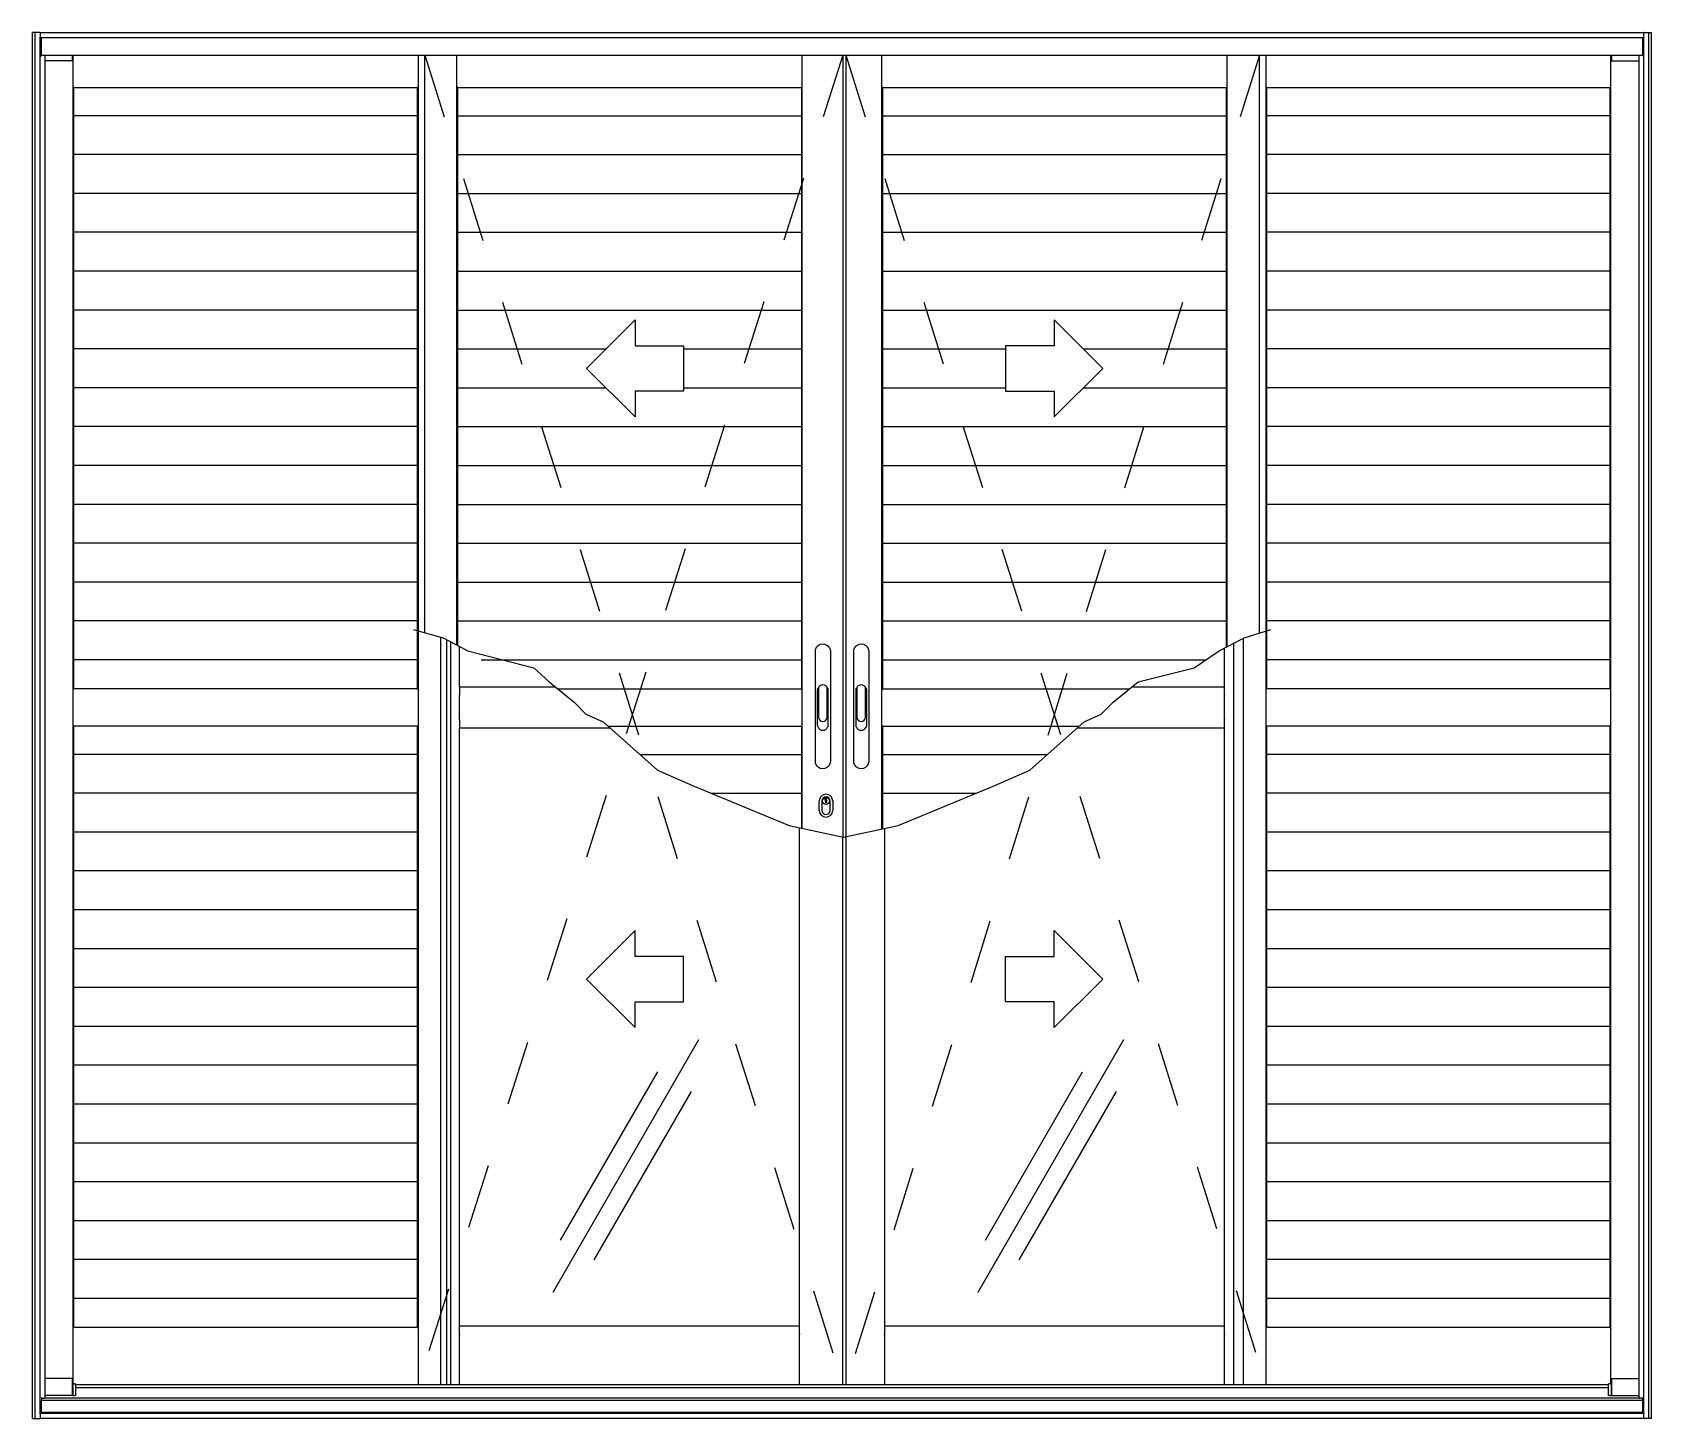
# Model space of a CAD drawing. Header units: millimetres. Extents: x 138.09 to 140.59, y 1054.14 to 1056.28.
import ezdxf

# ---------------------------------------------------------------- set-up
doc = ezdxf.new("R2010")
doc.units = ezdxf.units.MM
doc.header["$LTSCALE"] = 0.5
doc.linetypes.add('HIDDEN2', pattern=[0.1875, 0.125, -0.0625])
doc.layers.add('Gravia_Portas', color=1, linetype='Continuous')
doc.layers.add('Gravia_Portas_hidden2', color=1, linetype='HIDDEN2')

msp = doc.modelspace()

# ---------------------------------------------------------------- linework, layer by layer
at = {"layer": 'Gravia_Portas', "color": 2}
for p, q in [((138.0861, 1056.2757), (138.0865, 1056.2757)), ((138.0861, 1054.1357), (138.0861, 1056.2757)), ((138.0898, 1056.2757), (138.0865, 1056.2757)), ((138.0902, 1056.2757), (138.0898, 1056.2757)), ((138.0902, 1056.2757), (138.0906, 1056.2757)), ((138.0977, 1056.2757), (138.0906, 1056.2757)), ((138.0977, 1056.2757), (138.0981, 1056.2757)), ((138.0981, 1056.2753), (138.0981, 1056.2757)), ((138.0981, 1056.2757), (140.5741, 1056.2757)), ((140.5745, 1056.2757), (140.5741, 1056.2757)), ((140.5741, 1056.2757), (140.5741, 1056.2753)), ((140.5745, 1056.2757), (140.5816, 1056.2757)), ((140.582, 1056.2757), (140.5816, 1056.2757)), ((140.582, 1056.2757), (140.5824, 1056.2757)), ((140.5824, 1056.2757), (140.5857, 1056.2757)), ((140.5861, 1056.2757), (140.5857, 1056.2757)), ((140.5861, 1054.1357), (140.5861, 1056.2757)), ((138.0865, 1054.1357), (138.0861, 1054.1357)), ((138.0865, 1054.1357), (138.0898, 1054.1357)), ((138.0898, 1054.1357), (138.0902, 1054.1357)), ((138.0906, 1054.1357), (138.0902, 1054.1357)), ((138.0906, 1054.1357), (138.0977, 1054.1357)), ((138.0981, 1054.1357), (138.0977, 1054.1357)), ((138.0981, 1054.1357), (138.0981, 1054.1361)), ((140.5741, 1054.1357), (138.0981, 1054.1357)), ((140.5741, 1054.1361), (140.5741, 1054.1357)), ((140.5741, 1054.1357), (140.5745, 1054.1357)), ((140.5816, 1054.1357), (140.5745, 1054.1357)), ((140.5816, 1054.1357), (140.582, 1054.1357)), ((140.5824, 1054.1357), (140.582, 1054.1357)), ((140.5857, 1054.1357), (140.5824, 1054.1357)), ((140.5857, 1054.1357), (140.5861, 1054.1357))]:
    msp.add_line(p, q, dxfattribs=at)
at = {"layer": 'Gravia_Portas'}
for p, q in [((138.0902, 1054.1357), (138.0902, 1056.2757)), ((138.0981, 1056.2753), (138.0981, 1056.2682)), ((140.5741, 1056.2682), (140.5741, 1056.2753)), ((140.582, 1054.1357), (140.582, 1056.2757)), ((138.0981, 1056.2678), (138.0981, 1056.2682)), ((138.0981, 1056.2678), (140.5741, 1056.2678)), ((138.0981, 1054.1436), (138.0981, 1056.2678)), ((138.1001, 1056.2407), (138.1001, 1056.2678)), ((140.5721, 1056.2678), (140.5721, 1056.2407)), ((140.5741, 1056.2682), (140.5741, 1056.2678)), ((140.5741, 1054.1436), (140.5741, 1056.2678)), ((138.0981, 1056.2397), (138.1001, 1056.2397)), ((138.1001, 1056.2407), (138.1001, 1056.2397)), ((138.1001, 1056.2407), (140.5721, 1056.2407)), ((138.1051, 1056.2407), (138.1051, 1054.1672)), ((138.114, 1056.2316), (138.1051, 1056.2316)), ((138.1322, 1056.2316), (138.114, 1056.2316)), ((138.144, 1056.2316), (138.1323, 1056.2316)), ((138.1481, 1056.2316), (138.144, 1056.2316)), ((138.1481, 1056.236), (138.1481, 1056.2407)), ((138.1481, 1056.236), (138.1481, 1056.2357)), ((138.1481, 1056.2316), (138.1481, 1056.2357)), ((138.1491, 1054.1893), (138.1491, 1056.2407)), ((138.6818, 1056.2407), (138.6818, 1055.3518)), ((138.6918, 1055.349), (138.6918, 1056.2407)), ((138.7417, 1055.3298), (138.7417, 1056.2407)), ((139.2745, 1055.0471), (139.2745, 1056.2407)), ((139.3374, 1056.2407), (139.3374, 1055.0337)), ((139.3419, 1056.2407), (139.3419, 1055.0341)), ((139.3978, 1055.046), (139.3978, 1056.2407)), ((139.9306, 1055.3272), (139.9306, 1056.2407)), ((139.9805, 1055.3483), (139.9805, 1056.2407)), ((139.9905, 1056.2407), (139.9905, 1055.3514)), ((140.5232, 1054.1893), (140.5232, 1056.2407)), ((140.5241, 1056.2407), (140.5241, 1056.236)), ((140.5241, 1056.2357), (140.5241, 1056.236)), ((140.5241, 1056.2357), (140.5241, 1056.2316)), ((140.5241, 1056.2316), (140.5282, 1056.2316)), ((140.5283, 1056.2316), (140.54, 1056.2316)), ((140.54, 1056.2316), (140.5582, 1056.2316)), ((140.5583, 1056.2316), (140.5671, 1056.2316)), ((140.5671, 1054.1672), (140.5671, 1056.2407)), ((140.5721, 1056.2397), (140.5721, 1056.2407)), ((140.5741, 1056.2397), (140.5721, 1056.2397)), ((138.1499, 1056.1909), (138.6809, 1056.1909)), ((138.1499, 1056.1909), (138.1499, 1056.1909)), ((138.1499, 1055.2628), (138.1499, 1056.1909)), ((138.6809, 1056.1909), (138.681, 1056.1909)), ((138.6809, 1055.2628), (138.6809, 1056.1909)), ((138.7426, 1056.1904), (138.7425, 1056.1904)), ((138.7426, 1056.1904), (139.2736, 1056.1904)), ((138.7426, 1056.1904), (138.7426, 1055.3294)), ((139.2736, 1056.1904), (139.2736, 1056.1904)), ((139.2736, 1056.1904), (139.2736, 1055.2623)), ((139.3986, 1056.1904), (139.3987, 1056.1904)), ((139.3987, 1056.1904), (139.9297, 1056.1904)), ((139.3987, 1056.1904), (139.3987, 1055.2623)), ((139.9297, 1055.3267), (139.9297, 1056.1904)), ((139.9297, 1056.1904), (139.9297, 1056.1904)), ((139.9913, 1056.1909), (140.5223, 1056.1909)), ((139.9913, 1056.1909), (139.9913, 1056.1909)), ((139.9913, 1056.1909), (139.9913, 1055.2628)), ((140.5223, 1056.1909), (140.5224, 1056.1909)), ((140.5223, 1055.2628), (140.5223, 1056.1909)), ((138.1499, 1056.1476), (138.6809, 1056.1476)), ((138.7426, 1056.1471), (139.2736, 1056.1471)), ((139.3987, 1056.1471), (139.9297, 1056.1471)), ((139.9913, 1056.1476), (140.5223, 1056.1476)), ((138.1499, 1056.0876), (138.6809, 1056.0876)), ((138.7426, 1056.0871), (139.2736, 1056.0871)), ((139.3987, 1056.0871), (139.9297, 1056.0871)), ((139.9913, 1056.0876), (140.5223, 1056.0876)), ((138.1499, 1056.0276), (138.6809, 1056.0276)), ((138.7426, 1056.0271), (139.2736, 1056.0271)), ((139.3987, 1056.0271), (139.9297, 1056.0271)), ((139.9913, 1056.0276), (140.5223, 1056.0276)), ((138.1499, 1055.9676), (138.6809, 1055.9676)), ((138.7426, 1055.9671), (139.2736, 1055.9671)), ((139.3987, 1055.9671), (139.9297, 1055.9671)), ((139.9913, 1055.9676), (140.5223, 1055.9676)), ((138.1499, 1055.9076), (138.6809, 1055.9076)), ((138.7426, 1055.9071), (139.2736, 1055.9071)), ((139.3987, 1055.9071), (139.9297, 1055.9071)), ((139.9913, 1055.9076), (140.5223, 1055.9076)), ((138.1499, 1055.8476), (138.6809, 1055.8476)), ((138.7426, 1055.8471), (139.2736, 1055.8471)), ((139.3987, 1055.8471), (139.9297, 1055.8471)), ((139.9913, 1055.8476), (140.5223, 1055.8476)), ((138.1499, 1055.7876), (138.6809, 1055.7876)), ((138.7426, 1055.7871), (138.9716, 1055.7871)), ((139.0916, 1055.7871), (139.2736, 1055.7871)), ((139.3987, 1055.7871), (139.5887, 1055.7871)), ((139.7087, 1055.7871), (139.9297, 1055.7871)), ((139.9913, 1055.7876), (140.5223, 1055.7876)), ((138.1499, 1055.7276), (138.6809, 1055.7276)), ((138.7426, 1055.7271), (138.9716, 1055.7271)), ((139.0916, 1055.7271), (139.2736, 1055.7271)), ((139.3987, 1055.7271), (139.5887, 1055.7271)), ((139.7087, 1055.7271), (139.9297, 1055.7271)), ((139.9913, 1055.7276), (140.5223, 1055.7276)), ((138.1499, 1055.6676), (138.6809, 1055.6676)), ((138.7426, 1055.6671), (139.2736, 1055.6671)), ((139.3987, 1055.6671), (139.9297, 1055.6671)), ((139.9913, 1055.6676), (140.5223, 1055.6676)), ((138.1499, 1055.6076), (138.6809, 1055.6076)), ((138.7426, 1055.6071), (139.2736, 1055.6071)), ((139.3987, 1055.6071), (139.9297, 1055.6071)), ((139.9913, 1055.6076), (140.5223, 1055.6076)), ((138.1499, 1055.5476), (138.6809, 1055.5476)), ((138.7426, 1055.5471), (139.2736, 1055.5471)), ((139.3987, 1055.5471), (139.9297, 1055.5471)), ((139.9913, 1055.5476), (140.5223, 1055.5476)), ((138.1499, 1055.4876), (138.6809, 1055.4876)), ((138.7426, 1055.4871), (139.2736, 1055.4871)), ((139.3987, 1055.4871), (139.9297, 1055.4871)), ((139.9913, 1055.4876), (140.5223, 1055.4876)), ((138.1499, 1055.4276), (138.6809, 1055.4276)), ((138.7426, 1055.4271), (139.2736, 1055.4271)), ((139.3987, 1055.4271), (139.9297, 1055.4271)), ((139.9913, 1055.4276), (140.5223, 1055.4276)), ((138.1499, 1055.3676), (138.6809, 1055.3676)), ((138.6818, 1055.3514), (138.6818, 1054.1883)), ((138.7426, 1055.3671), (139.2736, 1055.3671)), ((139.3987, 1055.3671), (139.9297, 1055.3671)), ((139.9905, 1055.3514), (139.9905, 1054.1883)), ((139.9913, 1055.3676), (140.5223, 1055.3676)), ((138.717, 1054.1883), (138.717, 1055.342)), ((138.726, 1054.1883), (138.726, 1055.3381)), ((138.7317, 1055.335), (138.7317, 1054.1883)), ((138.7456, 1055.2651), (138.7456, 1055.3278)), ((139.9267, 1055.2651), (139.9267, 1055.3251)), ((139.9405, 1055.3324), (139.9405, 1054.1883)), ((139.9553, 1055.3401), (139.9553, 1054.1883)), ((138.1499, 1055.3076), (138.6809, 1055.3076)), ((138.7791, 1055.3071), (139.2736, 1055.3071)), ((139.2945, 1055.3217), (139.2945, 1055.1489)), ((139.3185, 1055.3217), (139.3185, 1055.1489)), ((139.3538, 1055.3217), (139.3538, 1055.1489)), ((139.3778, 1055.3217), (139.3778, 1055.1489)), ((139.3987, 1055.3071), (139.8982, 1055.3071)), ((139.9913, 1055.3076), (140.5223, 1055.3076)), ((138.1491, 1055.2626), (138.681, 1055.2626)), ((138.1499, 1055.2628), (138.1499, 1055.2628)), ((138.6809, 1055.2628), (138.6809, 1055.2628)), ((138.7456, 1055.2647), (138.7456, 1055.2651)), ((138.8937, 1055.2651), (138.7456, 1055.2651)), ((138.7456, 1055.2647), (138.7456, 1055.2523)), ((138.7456, 1055.2515), (138.7456, 1055.2523)), ((138.7456, 1055.2152), (138.7456, 1055.2515)), ((138.8974, 1055.2621), (139.2736, 1055.2621)), ((139.2736, 1055.2623), (139.2736, 1055.2623)), ((139.2985, 1055.2063), (139.2985, 1055.2604)), ((139.2998, 1055.2635), (139.2998, 1055.2187)), ((139.3131, 1055.2187), (139.3131, 1055.2635)), ((139.3144, 1055.2604), (139.3144, 1055.2063)), ((139.3578, 1055.2063), (139.3578, 1055.2604)), ((139.3591, 1055.2635), (139.3591, 1055.2187)), ((139.3724, 1055.2187), (139.3724, 1055.2635)), ((139.3737, 1055.2604), (139.3737, 1055.2063)), ((139.3986, 1055.2621), (139.7799, 1055.2621)), ((139.3987, 1055.2623), (139.3987, 1055.2623)), ((139.9267, 1055.2651), (139.7836, 1055.2651)), ((139.9267, 1055.2651), (139.9267, 1055.2647)), ((139.9267, 1055.2523), (139.9267, 1055.2647)), ((139.9267, 1055.2523), (139.9267, 1055.2515)), ((139.9267, 1055.2152), (139.9267, 1055.2515)), ((139.9913, 1055.2628), (139.9913, 1055.2628)), ((139.9913, 1055.2626), (140.5224, 1055.2626)), ((140.5223, 1055.2628), (140.5223, 1055.2628)), ((138.1499, 1055.205), (138.6811, 1055.205)), ((138.1499, 1055.2048), (138.1499, 1055.2048)), ((138.1499, 1054.2767), (138.1499, 1055.2048)), ((138.6809, 1055.2048), (138.6811, 1055.2048)), ((138.6809, 1054.2767), (138.6809, 1055.2048)), ((138.7456, 1055.2144), (138.7456, 1055.2152)), ((138.7456, 1055.2144), (138.7456, 1055.2019)), ((138.7456, 1055.2015), (138.7456, 1055.2019)), ((138.7456, 1054.2792), (138.7456, 1055.2015)), ((138.9786, 1055.2015), (138.7456, 1055.2015)), ((138.9752, 1055.2045), (139.2736, 1055.2045)), ((139.2736, 1055.2043), (139.2736, 1055.2043)), ((139.2736, 1055.2043), (139.2736, 1055.0472)), ((139.3986, 1055.2045), (139.7021, 1055.2045)), ((139.3987, 1055.2043), (139.3987, 1055.0462)), ((139.3987, 1055.2043), (139.3987, 1055.2043)), ((139.9267, 1055.2015), (139.6987, 1055.2015)), ((139.9267, 1055.2152), (139.9267, 1055.2144)), ((139.9267, 1055.2019), (139.9267, 1055.2144)), ((139.9267, 1055.2019), (139.9267, 1055.2015)), ((139.9267, 1054.2792), (139.9267, 1055.2015)), ((139.9911, 1055.205), (140.5224, 1055.205)), ((139.9913, 1055.2048), (139.9912, 1055.2048)), ((139.9913, 1055.2048), (139.9913, 1054.2767)), ((140.5223, 1055.2048), (140.5223, 1055.2048)), ((140.5223, 1054.2767), (140.5223, 1055.2048)), ((138.1499, 1055.1617), (138.6809, 1055.1617)), ((139.0239, 1055.1612), (139.2736, 1055.1612)), ((139.3987, 1055.1612), (139.6534, 1055.1612)), ((139.9913, 1055.1617), (140.5223, 1055.1617)), ((138.1499, 1055.1017), (138.6809, 1055.1017)), ((139.1335, 1055.1012), (139.2736, 1055.1012)), ((139.3987, 1055.1012), (139.5438, 1055.1012)), ((139.9913, 1055.1017), (140.5223, 1055.1017)), ((139.3008, 1055.0747), (139.3008, 1055.0892)), ((139.3049, 1055.0892), (139.3049, 1055.0747)), ((139.3103, 1055.0908), (139.3103, 1055.0941)), ((139.3111, 1055.0892), (139.3103, 1055.0908)), ((139.312, 1055.0928), (139.3111, 1055.0923)), ((139.3111, 1055.0923), (139.3111, 1055.0913)), ((139.3111, 1055.0913), (139.312, 1055.0901)), ((139.3111, 1055.0861), (139.3111, 1055.0892)), ((139.312, 1055.0861), (139.3111, 1055.0861)), ((139.312, 1055.0942), (139.312, 1055.0928)), ((139.312, 1055.0901), (139.312, 1055.0861)), ((139.3179, 1055.0747), (139.3179, 1055.0892)), ((139.3219, 1055.0892), (139.3219, 1055.0747)), ((138.1499, 1055.0417), (138.6809, 1055.0417)), ((139.2706, 1054.2792), (139.2706, 1055.0479)), ((139.3374, 1054.1883), (139.3374, 1055.0337)), ((139.3419, 1055.0341), (139.3419, 1054.1883)), ((139.4017, 1055.0468), (139.4017, 1054.2792)), ((139.9913, 1055.0417), (140.5223, 1055.0417)), ((138.1499, 1054.9817), (138.6809, 1054.9817)), ((139.9913, 1054.9817), (140.5223, 1054.9817)), ((138.1499, 1054.9217), (138.6809, 1054.9217)), ((139.9913, 1054.9217), (140.5223, 1054.9217)), ((138.1499, 1054.8617), (138.6809, 1054.8617)), ((139.9913, 1054.8617), (140.5223, 1054.8617)), ((138.1499, 1054.8017), (138.6809, 1054.8017)), ((139.9913, 1054.8017), (140.5223, 1054.8017)), ((138.1499, 1054.7417), (138.6809, 1054.7417)), ((139.9913, 1054.7417), (140.5223, 1054.7417)), ((138.8901, 1054.3311), (139.1151, 1054.7208)), ((139.5462, 1054.3311), (139.7712, 1054.7208)), ((138.1499, 1054.6817), (138.6809, 1054.6817)), ((139.9913, 1054.6817), (140.5223, 1054.6817)), ((138.9016, 1054.4111), (139.0516, 1054.6709)), ((139.5577, 1054.4111), (139.7077, 1054.6709)), ((138.9536, 1054.3811), (139.1036, 1054.6409)), ((139.6097, 1054.3811), (139.7597, 1054.6409)), ((138.1499, 1054.6217), (138.6809, 1054.6217)), ((139.9913, 1054.6217), (140.5223, 1054.6217)), ((138.1499, 1054.5617), (138.6809, 1054.5617)), ((139.9913, 1054.5617), (140.5223, 1054.5617)), ((138.1499, 1054.5017), (138.6809, 1054.5017)), ((139.9913, 1054.5017), (140.5223, 1054.5017)), ((138.1499, 1054.4417), (138.6809, 1054.4417)), ((139.9913, 1054.4417), (140.5223, 1054.4417)), ((138.1499, 1054.3817), (138.6809, 1054.3817)), ((139.9913, 1054.3817), (140.5223, 1054.3817)), ((138.1499, 1054.3217), (138.6809, 1054.3217)), ((139.9913, 1054.3217), (140.5223, 1054.3217)), ((138.1499, 1054.2767), (138.1498, 1054.2767)), ((138.1499, 1054.2767), (138.6809, 1054.2767)), ((138.681, 1054.2767), (138.6809, 1054.2767)), ((138.7456, 1054.2792), (139.2706, 1054.2792)), ((138.7456, 1054.2792), (138.7456, 1054.2788)), ((138.7456, 1054.2664), (138.7456, 1054.2788)), ((139.2706, 1054.2792), (139.2706, 1054.2788)), ((139.2706, 1054.2664), (139.2706, 1054.2788)), ((139.4017, 1054.2788), (139.4017, 1054.2792)), ((139.4017, 1054.2792), (139.9267, 1054.2792)), ((139.4017, 1054.2788), (139.4017, 1054.2664)), ((139.9267, 1054.2792), (139.9267, 1054.2788)), ((139.9267, 1054.2664), (139.9267, 1054.2788)), ((139.9913, 1054.2767), (140.5223, 1054.2767)), ((139.9913, 1054.2767), (139.9913, 1054.2767)), ((140.5224, 1054.2767), (140.5223, 1054.2767)), ((138.7456, 1054.2664), (138.7456, 1054.2656)), ((138.7456, 1054.1883), (138.7456, 1054.2656)), ((139.2706, 1054.2664), (139.2706, 1054.2656)), ((139.2706, 1054.1883), (139.2706, 1054.2656)), ((139.4017, 1054.2656), (139.4017, 1054.2664)), ((139.4017, 1054.2656), (139.4017, 1054.1883)), ((139.9267, 1054.2664), (139.9267, 1054.2656)), ((139.9267, 1054.1883), (139.9267, 1054.2656)), ((138.114, 1054.1975), (138.1051, 1054.1975)), ((138.1322, 1054.1975), (138.114, 1054.1975)), ((138.144, 1054.1975), (138.1323, 1054.1975)), ((138.1481, 1054.1975), (138.144, 1054.1975)), ((138.1481, 1054.1934), (138.1481, 1054.1975)), ((138.1481, 1054.1934), (138.1481, 1054.1931)), ((138.1481, 1054.1713), (138.1481, 1054.1931)), ((138.1487, 1054.1893), (138.1481, 1054.1893)), ((138.1512, 1054.1893), (138.1487, 1054.1893)), ((138.1487, 1054.1893), (138.1487, 1054.1713)), ((138.1512, 1054.1893), (138.1532, 1054.1893)), ((138.1532, 1054.1713), (138.1532, 1054.1893)), ((138.1532, 1054.1883), (138.6918, 1054.1883)), ((138.1532, 1054.1883), (140.519, 1054.1883)), ((138.1532, 1054.1837), (140.519, 1054.1837)), ((140.519, 1054.1835), (138.1532, 1054.1835)), ((139.9805, 1054.1883), (140.519, 1054.1883)), ((140.519, 1054.1893), (140.521, 1054.1893)), ((140.519, 1054.1893), (140.519, 1054.1713)), ((140.5235, 1054.1893), (140.521, 1054.1893)), ((140.5241, 1054.1893), (140.5235, 1054.1893)), ((140.5235, 1054.1893), (140.5235, 1054.1713)), ((140.5241, 1054.1975), (140.5282, 1054.1975)), ((140.5241, 1054.1975), (140.5241, 1054.1934)), ((140.5241, 1054.1931), (140.5241, 1054.1934)), ((140.5241, 1054.1931), (140.5241, 1054.1713)), ((140.5283, 1054.1975), (140.54, 1054.1975)), ((140.54, 1054.1975), (140.5582, 1054.1975)), ((140.5583, 1054.1975), (140.5671, 1054.1975)), ((138.0981, 1054.1633), (138.1001, 1054.1633)), ((138.1001, 1054.1682), (138.1001, 1054.1651)), ((138.1001, 1054.1672), (138.1045, 1054.1672)), ((138.1001, 1054.1651), (138.1001, 1054.1633)), ((138.1001, 1054.1643), (140.5721, 1054.1643)), ((138.1001, 1054.1461), (138.1001, 1054.1633)), ((138.1051, 1054.1672), (138.1045, 1054.1672)), ((138.1481, 1054.1713), (138.1051, 1054.1713)), ((140.5672, 1054.1672), (138.1051, 1054.1672)), ((138.1481, 1054.1713), (138.1487, 1054.1713)), ((138.1487, 1054.1713), (138.1512, 1054.1713)), ((138.1532, 1054.1713), (138.1512, 1054.1713)), ((140.521, 1054.1713), (140.519, 1054.1713)), ((140.521, 1054.1713), (140.5235, 1054.1713)), ((140.5235, 1054.1713), (140.5241, 1054.1713)), ((140.5241, 1054.1713), (140.5671, 1054.1713)), ((140.5672, 1054.1672), (140.5678, 1054.1672)), ((140.5721, 1054.1672), (140.5678, 1054.1672)), ((140.5721, 1054.1651), (140.5721, 1054.1682)), ((140.5721, 1054.1633), (140.5721, 1054.1651)), ((140.5721, 1054.1633), (140.5721, 1054.1461)), ((140.5721, 1054.1633), (140.5741, 1054.1633)), ((138.0981, 1054.1461), (138.1001, 1054.1461)), ((138.0981, 1054.1432), (138.0981, 1054.1436)), ((140.5741, 1054.1436), (138.0981, 1054.1436)), ((138.0981, 1054.1432), (138.0981, 1054.1361)), ((138.1001, 1054.1461), (138.1001, 1054.1451)), ((138.1001, 1054.1436), (138.1001, 1054.1451)), ((140.5721, 1054.1451), (138.1001, 1054.1451)), ((140.5721, 1054.1451), (140.5721, 1054.1461)), ((140.5721, 1054.1461), (140.5741, 1054.1461)), ((140.5721, 1054.1451), (140.5721, 1054.1436)), ((140.5741, 1054.1436), (140.5741, 1054.1432)), ((140.5741, 1054.1361), (140.5741, 1054.1432))]:
    msp.add_line(p, q, dxfattribs=at)
for points in [[(138.1494, 1056.1922), (138.1494, 1056.1923), (138.1494, 1056.1923), (138.1494, 1056.1923), (138.1494, 1056.1924), (138.1494, 1056.1924), (138.1494, 1056.1924), (138.1493, 1056.1924), (138.1493, 1056.1925), (138.1493, 1056.1925), (138.1493, 1056.1925), (138.1493, 1056.1925), (138.1493, 1056.1926), (138.1493, 1056.1926), (138.1492, 1056.1926), (138.1492, 1056.1927), (138.1492, 1056.1927), (138.1492, 1056.1927), (138.1492, 1056.1927), (138.1492, 1056.1928), (138.1491, 1056.1928), (138.1491, 1056.1928), (138.1491, 1056.1928), (138.1491, 1056.1929), (138.1491, 1056.1929)], [(138.1499, 1056.1909), (138.1499, 1056.191), (138.1498, 1056.191), (138.1498, 1056.191), (138.1498, 1056.1911), (138.1498, 1056.1911), (138.1498, 1056.1912), (138.1498, 1056.1912), (138.1497, 1056.1913), (138.1497, 1056.1913), (138.1497, 1056.1914), (138.1497, 1056.1914), (138.1497, 1056.1915), (138.1496, 1056.1915), (138.1496, 1056.1916), (138.1496, 1056.1917), (138.1496, 1056.1917), (138.1496, 1056.1918), (138.1495, 1056.1918), (138.1495, 1056.1919), (138.1495, 1056.192), (138.1495, 1056.192), (138.1495, 1056.1921), (138.1494, 1056.1922), (138.1494, 1056.1922)], [(138.6814, 1056.1922), (138.6814, 1056.1922), (138.6814, 1056.1921), (138.6814, 1056.192), (138.6814, 1056.192), (138.6813, 1056.1919), (138.6813, 1056.1918), (138.6813, 1056.1918), (138.6813, 1056.1917), (138.6813, 1056.1917), (138.6812, 1056.1916), (138.6812, 1056.1915), (138.6812, 1056.1915), (138.6812, 1056.1914), (138.6812, 1056.1914), (138.6811, 1056.1913), (138.6811, 1056.1913), (138.6811, 1056.1912), (138.6811, 1056.1912), (138.6811, 1056.1911), (138.681, 1056.1911), (138.681, 1056.191), (138.681, 1056.191), (138.681, 1056.191), (138.681, 1056.1909)], [(138.6818, 1056.1929), (138.6818, 1056.1929), (138.6818, 1056.1928), (138.6817, 1056.1928), (138.6817, 1056.1928), (138.6817, 1056.1928), (138.6817, 1056.1927), (138.6817, 1056.1927), (138.6816, 1056.1927), (138.6816, 1056.1926), (138.6816, 1056.1926), (138.6816, 1056.1926), (138.6816, 1056.1926), (138.6816, 1056.1925), (138.6816, 1056.1925), (138.6815, 1056.1925), (138.6815, 1056.1925), (138.6815, 1056.1924), (138.6815, 1056.1924), (138.6815, 1056.1924), (138.6815, 1056.1924), (138.6815, 1056.1923), (138.6815, 1056.1923), (138.6815, 1056.1923), (138.6814, 1056.1922)], [(138.7417, 1056.1924), (138.7417, 1056.1924), (138.7417, 1056.1923), (138.7418, 1056.1923), (138.7418, 1056.1923), (138.7418, 1056.1923), (138.7418, 1056.1922), (138.7418, 1056.1922), (138.7419, 1056.1922), (138.7419, 1056.1922), (138.7419, 1056.1921), (138.7419, 1056.1921), (138.7419, 1056.1921), (138.7419, 1056.192), (138.742, 1056.192), (138.742, 1056.192), (138.742, 1056.192), (138.742, 1056.1919), (138.742, 1056.1919), (138.742, 1056.1919), (138.742, 1056.1919), (138.742, 1056.1918), (138.742, 1056.1918), (138.7421, 1056.1918), (138.7421, 1056.1917)], [(138.7421, 1056.1917), (138.7421, 1056.1917), (138.7421, 1056.1916), (138.7421, 1056.1915), (138.7421, 1056.1915), (138.7422, 1056.1914), (138.7422, 1056.1913), (138.7422, 1056.1913), (138.7422, 1056.1912), (138.7423, 1056.1912), (138.7423, 1056.1911), (138.7423, 1056.191), (138.7423, 1056.191), (138.7423, 1056.1909), (138.7424, 1056.1909), (138.7424, 1056.1908), (138.7424, 1056.1908), (138.7424, 1056.1907), (138.7424, 1056.1907), (138.7424, 1056.1906), (138.7425, 1056.1906), (138.7425, 1056.1905), (138.7425, 1056.1905), (138.7425, 1056.1905), (138.7425, 1056.1904)], [(139.2741, 1056.1917), (139.2741, 1056.1917), (139.2741, 1056.1916), (139.274, 1056.1915), (139.274, 1056.1915), (139.274, 1056.1914), (139.274, 1056.1913), (139.2739, 1056.1913), (139.2739, 1056.1912), (139.2739, 1056.1912), (139.2739, 1056.1911), (139.2739, 1056.191), (139.2738, 1056.191), (139.2738, 1056.1909), (139.2738, 1056.1909), (139.2738, 1056.1908), (139.2738, 1056.1908), (139.2737, 1056.1907), (139.2737, 1056.1907), (139.2737, 1056.1906), (139.2737, 1056.1906), (139.2737, 1056.1905), (139.2737, 1056.1905), (139.2737, 1056.1905), (139.2736, 1056.1904)], [(139.2745, 1056.1924), (139.2744, 1056.1924), (139.2744, 1056.1923), (139.2744, 1056.1923), (139.2744, 1056.1923), (139.2743, 1056.1923), (139.2743, 1056.1922), (139.2743, 1056.1922), (139.2743, 1056.1922), (139.2743, 1056.1922), (139.2743, 1056.1921), (139.2742, 1056.1921), (139.2742, 1056.1921), (139.2742, 1056.192), (139.2742, 1056.192), (139.2742, 1056.192), (139.2742, 1056.192), (139.2742, 1056.1919), (139.2742, 1056.1919), (139.2741, 1056.1919), (139.2741, 1056.1919), (139.2741, 1056.1918), (139.2741, 1056.1918), (139.2741, 1056.1918), (139.2741, 1056.1917)], [(139.3982, 1056.1917), (139.3982, 1056.1918), (139.3981, 1056.1918), (139.3981, 1056.1918), (139.3981, 1056.1919), (139.3981, 1056.1919), (139.3981, 1056.1919), (139.3981, 1056.1919), (139.3981, 1056.192), (139.3981, 1056.192), (139.3981, 1056.192), (139.398, 1056.192), (139.398, 1056.1921), (139.398, 1056.1921), (139.398, 1056.1921), (139.398, 1056.1921), (139.398, 1056.1922), (139.3979, 1056.1922), (139.3979, 1056.1922), (139.3979, 1056.1923), (139.3979, 1056.1923), (139.3979, 1056.1923), (139.3978, 1056.1923), (139.3978, 1056.1924), (139.3978, 1056.1924)], [(139.3986, 1056.1904), (139.3986, 1056.1905), (139.3986, 1056.1905), (139.3986, 1056.1905), (139.3986, 1056.1906), (139.3985, 1056.1906), (139.3985, 1056.1907), (139.3985, 1056.1907), (139.3985, 1056.1908), (139.3985, 1056.1908), (139.3985, 1056.1909), (139.3984, 1056.1909), (139.3984, 1056.191), (139.3984, 1056.191), (139.3984, 1056.1911), (139.3984, 1056.1912), (139.3983, 1056.1912), (139.3983, 1056.1913), (139.3983, 1056.1913), (139.3983, 1056.1914), (139.3982, 1056.1915), (139.3982, 1056.1915), (139.3982, 1056.1916), (139.3982, 1056.1917), (139.3982, 1056.1917)], [(139.9302, 1056.1917), (139.9302, 1056.1917), (139.9302, 1056.1916), (139.9301, 1056.1915), (139.9301, 1056.1915), (139.9301, 1056.1914), (139.9301, 1056.1913), (139.93, 1056.1913), (139.93, 1056.1912), (139.93, 1056.1912), (139.93, 1056.1911), (139.93, 1056.191), (139.9299, 1056.191), (139.9299, 1056.1909), (139.9299, 1056.1909), (139.9299, 1056.1908), (139.9299, 1056.1908), (139.9298, 1056.1907), (139.9298, 1056.1907), (139.9298, 1056.1906), (139.9298, 1056.1906), (139.9298, 1056.1905), (139.9298, 1056.1905), (139.9298, 1056.1905), (139.9297, 1056.1904)], [(139.9306, 1056.1924), (139.9305, 1056.1924), (139.9305, 1056.1923), (139.9305, 1056.1923), (139.9305, 1056.1923), (139.9304, 1056.1923), (139.9304, 1056.1922), (139.9304, 1056.1922), (139.9304, 1056.1922), (139.9304, 1056.1922), (139.9304, 1056.1921), (139.9303, 1056.1921), (139.9303, 1056.1921), (139.9303, 1056.192), (139.9303, 1056.192), (139.9303, 1056.192), (139.9303, 1056.192), (139.9303, 1056.1919), (139.9303, 1056.1919), (139.9302, 1056.1919), (139.9302, 1056.1919), (139.9302, 1056.1918), (139.9302, 1056.1918), (139.9302, 1056.1918), (139.9302, 1056.1917)], [(139.9905, 1056.1929), (139.9905, 1056.1929), (139.9905, 1056.1928), (139.9905, 1056.1928), (139.9905, 1056.1928), (139.9906, 1056.1928), (139.9906, 1056.1927), (139.9906, 1056.1927), (139.9906, 1056.1927), (139.9906, 1056.1926), (139.9906, 1056.1926), (139.9907, 1056.1926), (139.9907, 1056.1926), (139.9907, 1056.1925), (139.9907, 1056.1925), (139.9907, 1056.1925), (139.9907, 1056.1925), (139.9907, 1056.1924), (139.9908, 1056.1924), (139.9908, 1056.1924), (139.9908, 1056.1924), (139.9908, 1056.1923), (139.9908, 1056.1923), (139.9908, 1056.1923), (139.9908, 1056.1922)], [(139.9908, 1056.1922), (139.9908, 1056.1922), (139.9909, 1056.1921), (139.9909, 1056.192), (139.9909, 1056.192), (139.9909, 1056.1919), (139.9909, 1056.1918), (139.991, 1056.1918), (139.991, 1056.1917), (139.991, 1056.1917), (139.991, 1056.1916), (139.991, 1056.1915), (139.9911, 1056.1915), (139.9911, 1056.1914), (139.9911, 1056.1914), (139.9911, 1056.1913), (139.9911, 1056.1913), (139.9912, 1056.1912), (139.9912, 1056.1912), (139.9912, 1056.1911), (139.9912, 1056.1911), (139.9912, 1056.191), (139.9912, 1056.191), (139.9913, 1056.191), (139.9913, 1056.1909)], [(140.5228, 1056.1922), (140.5228, 1056.1922), (140.5228, 1056.1921), (140.5228, 1056.192), (140.5228, 1056.192), (140.5227, 1056.1919), (140.5227, 1056.1918), (140.5227, 1056.1918), (140.5227, 1056.1917), (140.5227, 1056.1917), (140.5226, 1056.1916), (140.5226, 1056.1915), (140.5226, 1056.1915), (140.5226, 1056.1914), (140.5226, 1056.1914), (140.5225, 1056.1913), (140.5225, 1056.1913), (140.5225, 1056.1912), (140.5225, 1056.1912), (140.5225, 1056.1911), (140.5224, 1056.1911), (140.5224, 1056.191), (140.5224, 1056.191), (140.5224, 1056.191), (140.5224, 1056.1909)], [(140.5232, 1056.1929), (140.5232, 1056.1929), (140.5232, 1056.1928), (140.5231, 1056.1928), (140.5231, 1056.1928), (140.5231, 1056.1928), (140.5231, 1056.1927), (140.5231, 1056.1927), (140.523, 1056.1927), (140.523, 1056.1927), (140.523, 1056.1926), (140.523, 1056.1926), (140.523, 1056.1926), (140.523, 1056.1925), (140.523, 1056.1925), (140.5229, 1056.1925), (140.5229, 1056.1925), (140.5229, 1056.1924), (140.5229, 1056.1924), (140.5229, 1056.1924), (140.5229, 1056.1924), (140.5229, 1056.1923), (140.5229, 1056.1923), (140.5229, 1056.1923), (140.5228, 1056.1922)], [(138.6746, 1055.3538), (138.7201, 1055.3412), (138.7586, 1055.3209), (138.8601, 1055.2946), (138.884, 1055.2729), (138.9227, 1055.242), (138.9407, 1055.223), (138.9674, 1055.2115), (139.0512, 1055.1369), (139.1051, 1055.113), (139.2544, 1055.0513), (139.3386, 1055.0334), (139.4229, 1055.0513), (139.5722, 1055.113), (139.6261, 1055.1369), (139.7098, 1055.2115), (139.7365, 1055.223), (139.7546, 1055.242), (139.7933, 1055.2729), (139.8797, 1055.2946), (139.9187, 1055.3209), (139.9572, 1055.3412), (139.9983, 1055.3538)], [(139.2991, 1055.3289), (139.2988, 1055.3287), (139.2986, 1055.3285), (139.2984, 1055.3283), (139.2981, 1055.3281), (139.2979, 1055.3279), (139.2977, 1055.3277), (139.2975, 1055.3274), (139.2973, 1055.3272), (139.2971, 1055.327), (139.2969, 1055.3267), (139.2967, 1055.3265), (139.2965, 1055.3262), (139.2963, 1055.326), (139.2962, 1055.3257), (139.296, 1055.3255), (139.2958, 1055.3252), (139.2957, 1055.3249), (139.2955, 1055.3247), (139.2954, 1055.3244), (139.2953, 1055.3241), (139.2952, 1055.3238), (139.295, 1055.3235), (139.2949, 1055.3233), (139.2948, 1055.323)], [(139.3181, 1055.323), (139.318, 1055.3233), (139.3179, 1055.3235), (139.3178, 1055.3238), (139.3177, 1055.3241), (139.3175, 1055.3244), (139.3174, 1055.3247), (139.3173, 1055.3249), (139.3171, 1055.3252), (139.317, 1055.3255), (139.3168, 1055.3257), (139.3166, 1055.326), (139.3164, 1055.3262), (139.3163, 1055.3265), (139.3161, 1055.3267), (139.3159, 1055.327), (139.3157, 1055.3272), (139.3155, 1055.3274), (139.3152, 1055.3277), (139.315, 1055.3279), (139.3148, 1055.3281), (139.3146, 1055.3283), (139.3144, 1055.3285), (139.3141, 1055.3287), (139.3139, 1055.3289)], [(139.3584, 1055.3289), (139.3581, 1055.3287), (139.3579, 1055.3285), (139.3577, 1055.3283), (139.3574, 1055.3281), (139.3572, 1055.3279), (139.357, 1055.3277), (139.3568, 1055.3274), (139.3566, 1055.3272), (139.3564, 1055.327), (139.3562, 1055.3267), (139.356, 1055.3265), (139.3558, 1055.3262), (139.3556, 1055.326), (139.3555, 1055.3257), (139.3553, 1055.3255), (139.3551, 1055.3252), (139.355, 1055.3249), (139.3548, 1055.3247), (139.3547, 1055.3244), (139.3546, 1055.3241), (139.3545, 1055.3238), (139.3543, 1055.3235), (139.3542, 1055.3233), (139.3541, 1055.323)], [(139.3774, 1055.323), (139.3773, 1055.3233), (139.3772, 1055.3235), (139.3771, 1055.3238), (139.377, 1055.3241), (139.3768, 1055.3244), (139.3767, 1055.3247), (139.3766, 1055.3249), (139.3764, 1055.3252), (139.3763, 1055.3255), (139.3761, 1055.3257), (139.3759, 1055.326), (139.3757, 1055.3262), (139.3756, 1055.3265), (139.3754, 1055.3267), (139.3752, 1055.327), (139.375, 1055.3272), (139.3748, 1055.3274), (139.3745, 1055.3277), (139.3743, 1055.3279), (139.3741, 1055.3281), (139.3739, 1055.3283), (139.3737, 1055.3285), (139.3734, 1055.3287), (139.3732, 1055.3289)], [(139.2948, 1055.323), (139.2948, 1055.3229), (139.2948, 1055.3228), (139.2948, 1055.3228), (139.2947, 1055.3227), (139.2947, 1055.3227), (139.2947, 1055.3226), (139.2947, 1055.3226), (139.2947, 1055.3225), (139.2947, 1055.3224), (139.2946, 1055.3224), (139.2946, 1055.3223), (139.2946, 1055.3223), (139.2946, 1055.3222), (139.2946, 1055.3222), (139.2946, 1055.3221), (139.2946, 1055.3221), (139.2945, 1055.322), (139.2945, 1055.322), (139.2945, 1055.3219), (139.2945, 1055.3219), (139.2945, 1055.3218), (139.2945, 1055.3218), (139.2945, 1055.3217), (139.2945, 1055.3217)], [(139.3185, 1055.3217), (139.3185, 1055.3217), (139.3185, 1055.3218), (139.3185, 1055.3218), (139.3184, 1055.3219), (139.3184, 1055.3219), (139.3184, 1055.322), (139.3184, 1055.322), (139.3184, 1055.3221), (139.3184, 1055.3221), (139.3184, 1055.3222), (139.3184, 1055.3222), (139.3183, 1055.3223), (139.3183, 1055.3223), (139.3183, 1055.3224), (139.3183, 1055.3224), (139.3183, 1055.3225), (139.3183, 1055.3226), (139.3182, 1055.3226), (139.3182, 1055.3227), (139.3182, 1055.3227), (139.3182, 1055.3228), (139.3182, 1055.3228), (139.3182, 1055.3229), (139.3181, 1055.323)], [(139.3541, 1055.323), (139.3541, 1055.3229), (139.3541, 1055.3228), (139.3541, 1055.3228), (139.354, 1055.3227), (139.354, 1055.3227), (139.354, 1055.3226), (139.354, 1055.3226), (139.354, 1055.3225), (139.354, 1055.3224), (139.3539, 1055.3224), (139.3539, 1055.3223), (139.3539, 1055.3223), (139.3539, 1055.3222), (139.3539, 1055.3222), (139.3539, 1055.3221), (139.3539, 1055.3221), (139.3538, 1055.322), (139.3538, 1055.322), (139.3538, 1055.3219), (139.3538, 1055.3219), (139.3538, 1055.3218), (139.3538, 1055.3218), (139.3538, 1055.3217), (139.3538, 1055.3217)], [(139.3778, 1055.3217), (139.3778, 1055.3217), (139.3778, 1055.3218), (139.3778, 1055.3218), (139.3777, 1055.3219), (139.3777, 1055.3219), (139.3777, 1055.322), (139.3777, 1055.322), (139.3777, 1055.3221), (139.3777, 1055.3221), (139.3777, 1055.3222), (139.3777, 1055.3222), (139.3776, 1055.3223), (139.3776, 1055.3223), (139.3776, 1055.3224), (139.3776, 1055.3224), (139.3776, 1055.3225), (139.3776, 1055.3226), (139.3775, 1055.3226), (139.3775, 1055.3227), (139.3775, 1055.3227), (139.3775, 1055.3228), (139.3775, 1055.3228), (139.3775, 1055.3229), (139.3774, 1055.323)], [(138.1491, 1055.2607), (138.1491, 1055.2607), (138.1491, 1055.2607), (138.1491, 1055.2608), (138.1491, 1055.2608), (138.1492, 1055.2608), (138.1492, 1055.2608), (138.1492, 1055.2609), (138.1492, 1055.2609), (138.1492, 1055.2609), (138.1492, 1055.2609), (138.1493, 1055.261), (138.1493, 1055.261), (138.1493, 1055.261), (138.1493, 1055.261), (138.1493, 1055.2611), (138.1493, 1055.2611), (138.1493, 1055.2611), (138.1494, 1055.2612), (138.1494, 1055.2612), (138.1494, 1055.2612), (138.1494, 1055.2612), (138.1494, 1055.2613), (138.1494, 1055.2613), (138.1494, 1055.2613)], [(138.1494, 1055.2613), (138.1494, 1055.2614), (138.1495, 1055.2615), (138.1495, 1055.2616), (138.1495, 1055.2617), (138.1496, 1055.2618), (138.1496, 1055.2618), (138.1496, 1055.2619), (138.1496, 1055.262), (138.1497, 1055.2621), (138.1497, 1055.2621), (138.1497, 1055.2622), (138.1497, 1055.2623), (138.1498, 1055.2623), (138.1498, 1055.2624), (138.1498, 1055.2624), (138.1498, 1055.2625), (138.1498, 1055.2625), (138.1499, 1055.2626), (138.1499, 1055.2626), (138.1499, 1055.2627), (138.1499, 1055.2627), (138.1499, 1055.2628), (138.1499, 1055.2628), (138.1499, 1055.2628)], [(138.6809, 1055.2628), (138.6809, 1055.2628), (138.681, 1055.2628), (138.681, 1055.2627), (138.681, 1055.2627), (138.681, 1055.2626), (138.681, 1055.2626), (138.681, 1055.2625), (138.681, 1055.2625), (138.6811, 1055.2624), (138.6811, 1055.2624), (138.6811, 1055.2623), (138.6811, 1055.2623), (138.6812, 1055.2622), (138.6812, 1055.2621), (138.6812, 1055.2621), (138.6812, 1055.262), (138.6813, 1055.2619), (138.6813, 1055.2618), (138.6813, 1055.2618), (138.6813, 1055.2617), (138.6814, 1055.2616), (138.6814, 1055.2615), (138.6814, 1055.2614), (138.6814, 1055.2614)], [(138.6814, 1055.2614), (138.6815, 1055.2613), (138.6815, 1055.2613), (138.6815, 1055.2613), (138.6815, 1055.2612), (138.6815, 1055.2612), (138.6815, 1055.2612), (138.6815, 1055.2612), (138.6815, 1055.2611), (138.6815, 1055.2611), (138.6816, 1055.2611), (138.6816, 1055.2611), (138.6816, 1055.261), (138.6816, 1055.261), (138.6816, 1055.261), (138.6816, 1055.2609), (138.6816, 1055.2609), (138.6817, 1055.2609), (138.6817, 1055.2609), (138.6817, 1055.2608), (138.6817, 1055.2608), (138.6817, 1055.2608), (138.6818, 1055.2608), (138.6818, 1055.2607), (138.6818, 1055.2607)], [(139.2736, 1055.2623), (139.2736, 1055.2623), (139.2736, 1055.2623), (139.2736, 1055.2622), (139.2736, 1055.2622), (139.2736, 1055.2621), (139.2737, 1055.2621), (139.2737, 1055.262), (139.2737, 1055.262), (139.2737, 1055.2619), (139.2737, 1055.2619), (139.2738, 1055.2618), (139.2738, 1055.2618), (139.2738, 1055.2617), (139.2738, 1055.2616), (139.2738, 1055.2616), (139.2739, 1055.2615), (139.2739, 1055.2614), (139.2739, 1055.2613), (139.274, 1055.2613), (139.274, 1055.2612), (139.274, 1055.2611), (139.274, 1055.261), (139.2741, 1055.2609), (139.2741, 1055.2608)], [(139.2741, 1055.2608), (139.2741, 1055.2608), (139.2741, 1055.2608), (139.2741, 1055.2607), (139.2741, 1055.2607), (139.2741, 1055.2607), (139.2742, 1055.2607), (139.2742, 1055.2606), (139.2742, 1055.2606), (139.2742, 1055.2606), (139.2742, 1055.2605), (139.2742, 1055.2605), (139.2742, 1055.2605), (139.2742, 1055.2605), (139.2743, 1055.2604), (139.2743, 1055.2604), (139.2743, 1055.2604), (139.2743, 1055.2604), (139.2743, 1055.2603), (139.2743, 1055.2603), (139.2744, 1055.2603), (139.2744, 1055.2603), (139.2744, 1055.2602), (139.2744, 1055.2602), (139.2745, 1055.2602)], [(139.2985, 1055.2604), (139.2985, 1055.2605), (139.2985, 1055.2606), (139.2985, 1055.2607), (139.2985, 1055.2609), (139.2986, 1055.261), (139.2986, 1055.2611), (139.2986, 1055.2612), (139.2986, 1055.2614), (139.2986, 1055.2615), (139.2986, 1055.2616), (139.2986, 1055.2617), (139.2987, 1055.2618), (139.2987, 1055.262), (139.2987, 1055.2621), (139.2987, 1055.2622), (139.2988, 1055.2623), (139.2988, 1055.2625), (139.2988, 1055.2626), (139.2989, 1055.2627), (139.2989, 1055.2628), (139.2989, 1055.2629), (139.299, 1055.2631), (139.299, 1055.2632), (139.2991, 1055.2633)], [(139.3139, 1055.2633), (139.3139, 1055.2632), (139.314, 1055.2631), (139.314, 1055.2629), (139.314, 1055.2628), (139.3141, 1055.2627), (139.3141, 1055.2626), (139.3142, 1055.2625), (139.3142, 1055.2623), (139.3142, 1055.2622), (139.3142, 1055.2621), (139.3143, 1055.262), (139.3143, 1055.2618), (139.3143, 1055.2617), (139.3143, 1055.2616), (139.3144, 1055.2615), (139.3144, 1055.2614), (139.3144, 1055.2612), (139.3144, 1055.2611), (139.3144, 1055.261), (139.3144, 1055.2609), (139.3144, 1055.2607), (139.3144, 1055.2606), (139.3144, 1055.2605), (139.3144, 1055.2604)], [(139.3578, 1055.2604), (139.3578, 1055.2605), (139.3578, 1055.2606), (139.3578, 1055.2607), (139.3578, 1055.2609), (139.3579, 1055.261), (139.3579, 1055.2611), (139.3579, 1055.2612), (139.3579, 1055.2614), (139.3579, 1055.2615), (139.3579, 1055.2616), (139.3579, 1055.2617), (139.358, 1055.2618), (139.358, 1055.262), (139.358, 1055.2621), (139.358, 1055.2622), (139.3581, 1055.2623), (139.3581, 1055.2625), (139.3581, 1055.2626), (139.3582, 1055.2627), (139.3582, 1055.2628), (139.3582, 1055.2629), (139.3583, 1055.2631), (139.3583, 1055.2632), (139.3584, 1055.2633)], [(139.3732, 1055.2633), (139.3732, 1055.2632), (139.3733, 1055.2631), (139.3733, 1055.2629), (139.3733, 1055.2628), (139.3734, 1055.2627), (139.3734, 1055.2626), (139.3735, 1055.2625), (139.3735, 1055.2623), (139.3735, 1055.2622), (139.3735, 1055.2621), (139.3736, 1055.262), (139.3736, 1055.2618), (139.3736, 1055.2617), (139.3736, 1055.2616), (139.3737, 1055.2615), (139.3737, 1055.2614), (139.3737, 1055.2612), (139.3737, 1055.2611), (139.3737, 1055.261), (139.3737, 1055.2609), (139.3737, 1055.2607), (139.3737, 1055.2606), (139.3737, 1055.2605), (139.3737, 1055.2604)], [(139.3978, 1055.2602), (139.3978, 1055.2602), (139.3978, 1055.2602), (139.3979, 1055.2603), (139.3979, 1055.2603), (139.3979, 1055.2603), (139.3979, 1055.2603), (139.3979, 1055.2604), (139.398, 1055.2604), (139.398, 1055.2604), (139.398, 1055.2604), (139.398, 1055.2605), (139.398, 1055.2605), (139.398, 1055.2605), (139.3981, 1055.2605), (139.3981, 1055.2606), (139.3981, 1055.2606), (139.3981, 1055.2606), (139.3981, 1055.2607), (139.3981, 1055.2607), (139.3981, 1055.2607), (139.3981, 1055.2607), (139.3981, 1055.2608), (139.3982, 1055.2608), (139.3982, 1055.2608)], [(139.3982, 1055.2608), (139.3982, 1055.2609), (139.3982, 1055.261), (139.3982, 1055.2611), (139.3983, 1055.2612), (139.3983, 1055.2613), (139.3983, 1055.2613), (139.3984, 1055.2614), (139.3984, 1055.2615), (139.3984, 1055.2616), (139.3984, 1055.2616), (139.3985, 1055.2617), (139.3985, 1055.2618), (139.3985, 1055.2618), (139.3985, 1055.2619), (139.3985, 1055.2619), (139.3986, 1055.262), (139.3986, 1055.262), (139.3986, 1055.2621), (139.3986, 1055.2621), (139.3986, 1055.2622), (139.3986, 1055.2622), (139.3987, 1055.2623), (139.3987, 1055.2623), (139.3987, 1055.2623)], [(139.9908, 1055.2614), (139.9908, 1055.2613), (139.9908, 1055.2613), (139.9908, 1055.2613), (139.9908, 1055.2612), (139.9908, 1055.2612), (139.9908, 1055.2612), (139.9907, 1055.2612), (139.9907, 1055.2611), (139.9907, 1055.2611), (139.9907, 1055.2611), (139.9907, 1055.2611), (139.9907, 1055.261), (139.9907, 1055.261), (139.9906, 1055.261), (139.9906, 1055.2609), (139.9906, 1055.2609), (139.9906, 1055.2609), (139.9906, 1055.2609), (139.9906, 1055.2608), (139.9905, 1055.2608), (139.9905, 1055.2608), (139.9905, 1055.2608), (139.9905, 1055.2607), (139.9905, 1055.2607)], [(139.9913, 1055.2628), (139.9913, 1055.2628), (139.9913, 1055.2628), (139.9913, 1055.2627), (139.9913, 1055.2627), (139.9913, 1055.2626), (139.9912, 1055.2626), (139.9912, 1055.2625), (139.9912, 1055.2625), (139.9912, 1055.2624), (139.9912, 1055.2624), (139.9911, 1055.2623), (139.9911, 1055.2623), (139.9911, 1055.2622), (139.9911, 1055.2621), (139.9911, 1055.2621), (139.991, 1055.262), (139.991, 1055.2619), (139.991, 1055.2618), (139.9909, 1055.2618), (139.9909, 1055.2617), (139.9909, 1055.2616), (139.9909, 1055.2615), (139.9908, 1055.2614), (139.9908, 1055.2614)], [(140.5223, 1055.2628), (140.5223, 1055.2628), (140.5223, 1055.2628), (140.5224, 1055.2627), (140.5224, 1055.2627), (140.5224, 1055.2626), (140.5224, 1055.2626), (140.5224, 1055.2625), (140.5224, 1055.2625), (140.5225, 1055.2624), (140.5225, 1055.2624), (140.5225, 1055.2623), (140.5225, 1055.2623), (140.5225, 1055.2622), (140.5226, 1055.2621), (140.5226, 1055.2621), (140.5226, 1055.262), (140.5227, 1055.2619), (140.5227, 1055.2618), (140.5227, 1055.2618), (140.5227, 1055.2617), (140.5228, 1055.2616), (140.5228, 1055.2615), (140.5228, 1055.2614), (140.5228, 1055.2613)], [(140.5228, 1055.2613), (140.5229, 1055.2613), (140.5229, 1055.2613), (140.5229, 1055.2612), (140.5229, 1055.2612), (140.5229, 1055.2612), (140.5229, 1055.2612), (140.5229, 1055.2611), (140.5229, 1055.2611), (140.5229, 1055.2611), (140.523, 1055.261), (140.523, 1055.261), (140.523, 1055.261), (140.523, 1055.261), (140.523, 1055.2609), (140.523, 1055.2609), (140.523, 1055.2609), (140.5231, 1055.2609), (140.5231, 1055.2608), (140.5231, 1055.2608), (140.5231, 1055.2608), (140.5231, 1055.2608), (140.5232, 1055.2607), (140.5232, 1055.2607), (140.5232, 1055.2607)], [(138.1494, 1055.2063), (138.1494, 1055.2064), (138.1494, 1055.2064), (138.1494, 1055.2064), (138.1494, 1055.2065), (138.1494, 1055.2065), (138.1494, 1055.2065), (138.1493, 1055.2065), (138.1493, 1055.2066), (138.1493, 1055.2066), (138.1493, 1055.2066), (138.1493, 1055.2066), (138.1493, 1055.2067), (138.1493, 1055.2067), (138.1492, 1055.2067), (138.1492, 1055.2068), (138.1492, 1055.2068), (138.1492, 1055.2068), (138.1492, 1055.2068), (138.1492, 1055.2069), (138.1491, 1055.2069), (138.1491, 1055.2069), (138.1491, 1055.2069), (138.1491, 1055.207), (138.1491, 1055.207)], [(138.1499, 1055.2048), (138.1499, 1055.2049), (138.1499, 1055.2049), (138.1499, 1055.2049), (138.1499, 1055.205), (138.1499, 1055.205), (138.1499, 1055.2051), (138.1498, 1055.2051), (138.1498, 1055.2052), (138.1498, 1055.2052), (138.1498, 1055.2053), (138.1498, 1055.2053), (138.1497, 1055.2054), (138.1497, 1055.2055), (138.1497, 1055.2055), (138.1497, 1055.2056), (138.1496, 1055.2057), (138.1496, 1055.2058), (138.1496, 1055.2058), (138.1496, 1055.2059), (138.1495, 1055.206), (138.1495, 1055.2061), (138.1495, 1055.2062), (138.1494, 1055.2062), (138.1494, 1055.2063)], [(138.6814, 1055.2058), (138.6814, 1055.2058), (138.6814, 1055.2057), (138.6814, 1055.2057), (138.6814, 1055.2056), (138.6814, 1055.2056), (138.6813, 1055.2055), (138.6813, 1055.2055), (138.6813, 1055.2054), (138.6813, 1055.2054), (138.6813, 1055.2054), (138.6812, 1055.2053), (138.6812, 1055.2053), (138.6812, 1055.2052), (138.6812, 1055.2052), (138.6812, 1055.2051), (138.6812, 1055.2051), (138.6811, 1055.2051), (138.6811, 1055.205), (138.6811, 1055.205), (138.6811, 1055.205), (138.6811, 1055.2049), (138.6811, 1055.2049), (138.6811, 1055.2049), (138.6811, 1055.2048)], [(138.6818, 1055.2063), (138.6818, 1055.2063), (138.6818, 1055.2062), (138.6817, 1055.2062), (138.6817, 1055.2062), (138.6817, 1055.2062), (138.6817, 1055.2062), (138.6817, 1055.2062), (138.6816, 1055.2061), (138.6816, 1055.2061), (138.6816, 1055.2061), (138.6816, 1055.2061), (138.6816, 1055.2061), (138.6816, 1055.206), (138.6816, 1055.206), (138.6815, 1055.206), (138.6815, 1055.206), (138.6815, 1055.206), (138.6815, 1055.2059), (138.6815, 1055.2059), (138.6815, 1055.2059), (138.6815, 1055.2059), (138.6815, 1055.2058), (138.6815, 1055.2058), (138.6814, 1055.2058)], [(139.2741, 1055.2058), (139.2741, 1055.2057), (139.274, 1055.2057), (139.274, 1055.2056), (139.274, 1055.2055), (139.274, 1055.2054), (139.2739, 1055.2053), (139.2739, 1055.2053), (139.2739, 1055.2052), (139.2738, 1055.2051), (139.2738, 1055.205), (139.2738, 1055.205), (139.2738, 1055.2049), (139.2738, 1055.2048), (139.2737, 1055.2048), (139.2737, 1055.2047), (139.2737, 1055.2047), (139.2737, 1055.2046), (139.2737, 1055.2046), (139.2736, 1055.2045), (139.2736, 1055.2045), (139.2736, 1055.2044), (139.2736, 1055.2044), (139.2736, 1055.2044), (139.2736, 1055.2043)], [(139.2745, 1055.2065), (139.2744, 1055.2065), (139.2744, 1055.2064), (139.2744, 1055.2064), (139.2744, 1055.2064), (139.2743, 1055.2064), (139.2743, 1055.2063), (139.2743, 1055.2063), (139.2743, 1055.2063), (139.2743, 1055.2063), (139.2743, 1055.2062), (139.2742, 1055.2062), (139.2742, 1055.2062), (139.2742, 1055.2061), (139.2742, 1055.2061), (139.2742, 1055.2061), (139.2742, 1055.2061), (139.2742, 1055.206), (139.2742, 1055.206), (139.2741, 1055.206), (139.2741, 1055.206), (139.2741, 1055.2059), (139.2741, 1055.2059), (139.2741, 1055.2059), (139.2741, 1055.2058)], [(139.2991, 1055.2034), (139.299, 1055.2035), (139.299, 1055.2036), (139.2989, 1055.2037), (139.2989, 1055.2038), (139.2989, 1055.204), (139.2988, 1055.2041), (139.2988, 1055.2042), (139.2988, 1055.2043), (139.2987, 1055.2045), (139.2987, 1055.2046), (139.2987, 1055.2047), (139.2987, 1055.2048), (139.2986, 1055.2049), (139.2986, 1055.2051), (139.2986, 1055.2052), (139.2986, 1055.2053), (139.2986, 1055.2054), (139.2986, 1055.2056), (139.2986, 1055.2057), (139.2985, 1055.2058), (139.2985, 1055.2059), (139.2985, 1055.206), (139.2985, 1055.2062), (139.2985, 1055.2063)], [(139.3144, 1055.2063), (139.3144, 1055.2062), (139.3144, 1055.206), (139.3144, 1055.2059), (139.3144, 1055.2058), (139.3144, 1055.2057), (139.3144, 1055.2056), (139.3144, 1055.2054), (139.3144, 1055.2053), (139.3144, 1055.2052), (139.3143, 1055.2051), (139.3143, 1055.2049), (139.3143, 1055.2048), (139.3143, 1055.2047), (139.3142, 1055.2046), (139.3142, 1055.2045), (139.3142, 1055.2043), (139.3142, 1055.2042), (139.3141, 1055.2041), (139.3141, 1055.204), (139.314, 1055.2038), (139.314, 1055.2037), (139.314, 1055.2036), (139.3139, 1055.2035), (139.3139, 1055.2034)], [(139.3584, 1055.2034), (139.3583, 1055.2035), (139.3583, 1055.2036), (139.3582, 1055.2037), (139.3582, 1055.2038), (139.3582, 1055.204), (139.3581, 1055.2041), (139.3581, 1055.2042), (139.3581, 1055.2043), (139.358, 1055.2045), (139.358, 1055.2046), (139.358, 1055.2047), (139.358, 1055.2048), (139.3579, 1055.2049), (139.3579, 1055.2051), (139.3579, 1055.2052), (139.3579, 1055.2053), (139.3579, 1055.2054), (139.3579, 1055.2056), (139.3579, 1055.2057), (139.3578, 1055.2058), (139.3578, 1055.2059), (139.3578, 1055.206), (139.3578, 1055.2062), (139.3578, 1055.2063)], [(139.3737, 1055.2063), (139.3737, 1055.2062), (139.3737, 1055.206), (139.3737, 1055.2059), (139.3737, 1055.2058), (139.3737, 1055.2057), (139.3737, 1055.2056), (139.3737, 1055.2054), (139.3737, 1055.2053), (139.3737, 1055.2052), (139.3736, 1055.2051), (139.3736, 1055.2049), (139.3736, 1055.2048), (139.3736, 1055.2047), (139.3735, 1055.2046), (139.3735, 1055.2045), (139.3735, 1055.2043), (139.3735, 1055.2042), (139.3734, 1055.2041), (139.3734, 1055.204), (139.3733, 1055.2038), (139.3733, 1055.2037), (139.3733, 1055.2036), (139.3732, 1055.2035), (139.3732, 1055.2034)], [(139.3982, 1055.2058), (139.3982, 1055.2059), (139.3981, 1055.2059), (139.3981, 1055.2059), (139.3981, 1055.206), (139.3981, 1055.206), (139.3981, 1055.206), (139.3981, 1055.206), (139.3981, 1055.2061), (139.3981, 1055.2061), (139.3981, 1055.2061), (139.398, 1055.2061), (139.398, 1055.2062), (139.398, 1055.2062), (139.398, 1055.2062), (139.398, 1055.2062), (139.398, 1055.2063), (139.3979, 1055.2063), (139.3979, 1055.2063), (139.3979, 1055.2064), (139.3979, 1055.2064), (139.3979, 1055.2064), (139.3978, 1055.2064), (139.3978, 1055.2065), (139.3978, 1055.2065)], [(139.3987, 1055.2043), (139.3987, 1055.2044), (139.3987, 1055.2044), (139.3986, 1055.2044), (139.3986, 1055.2045), (139.3986, 1055.2045), (139.3986, 1055.2046), (139.3986, 1055.2046), (139.3986, 1055.2047), (139.3985, 1055.2047), (139.3985, 1055.2048), (139.3985, 1055.2048), (139.3985, 1055.2049), (139.3985, 1055.205), (139.3984, 1055.205), (139.3984, 1055.2051), (139.3984, 1055.2052), (139.3984, 1055.2053), (139.3983, 1055.2053), (139.3983, 1055.2054), (139.3983, 1055.2055), (139.3982, 1055.2056), (139.3982, 1055.2057), (139.3982, 1055.2057), (139.3982, 1055.2058)], [(139.9905, 1055.2063), (139.9905, 1055.2063), (139.9905, 1055.2062), (139.9905, 1055.2062), (139.9905, 1055.2062), (139.9906, 1055.2062), (139.9906, 1055.2062), (139.9906, 1055.2062), (139.9906, 1055.2061), (139.9906, 1055.2061), (139.9906, 1055.2061), (139.9907, 1055.2061), (139.9907, 1055.2061), (139.9907, 1055.206), (139.9907, 1055.206), (139.9907, 1055.206), (139.9907, 1055.206), (139.9907, 1055.206), (139.9908, 1055.2059), (139.9908, 1055.2059), (139.9908, 1055.2059), (139.9908, 1055.2059), (139.9908, 1055.2058), (139.9908, 1055.2058), (139.9908, 1055.2058)], [(139.9908, 1055.2058), (139.9908, 1055.2058), (139.9908, 1055.2057), (139.9909, 1055.2057), (139.9909, 1055.2056), (139.9909, 1055.2056), (139.9909, 1055.2055), (139.9909, 1055.2055), (139.991, 1055.2054), (139.991, 1055.2054), (139.991, 1055.2054), (139.991, 1055.2053), (139.991, 1055.2053), (139.991, 1055.2052), (139.9911, 1055.2052), (139.9911, 1055.2051), (139.9911, 1055.2051), (139.9911, 1055.2051), (139.9911, 1055.205), (139.9911, 1055.205), (139.9912, 1055.205), (139.9912, 1055.2049), (139.9912, 1055.2049), (139.9912, 1055.2049), (139.9912, 1055.2048)], [(140.5228, 1055.2063), (140.5228, 1055.2062), (140.5228, 1055.2062), (140.5228, 1055.2061), (140.5227, 1055.206), (140.5227, 1055.2059), (140.5227, 1055.2058), (140.5227, 1055.2058), (140.5226, 1055.2057), (140.5226, 1055.2056), (140.5226, 1055.2055), (140.5225, 1055.2055), (140.5225, 1055.2054), (140.5225, 1055.2053), (140.5225, 1055.2053), (140.5225, 1055.2052), (140.5224, 1055.2052), (140.5224, 1055.2051), (140.5224, 1055.2051), (140.5224, 1055.205), (140.5224, 1055.205), (140.5224, 1055.2049), (140.5223, 1055.2049), (140.5223, 1055.2049), (140.5223, 1055.2048)], [(140.5232, 1055.207), (140.5232, 1055.207), (140.5232, 1055.2069), (140.5231, 1055.2069), (140.5231, 1055.2069), (140.5231, 1055.2069), (140.5231, 1055.2068), (140.5231, 1055.2068), (140.523, 1055.2068), (140.523, 1055.2068), (140.523, 1055.2067), (140.523, 1055.2067), (140.523, 1055.2067), (140.523, 1055.2066), (140.523, 1055.2066), (140.5229, 1055.2066), (140.5229, 1055.2066), (140.5229, 1055.2065), (140.5229, 1055.2065), (140.5229, 1055.2065), (140.5229, 1055.2065), (140.5229, 1055.2064), (140.5229, 1055.2064), (140.5229, 1055.2064), (140.5228, 1055.2063)], [(139.2945, 1055.1489), (139.2945, 1055.1489), (139.2945, 1055.1489), (139.2945, 1055.1489), (139.2945, 1055.1488), (139.2945, 1055.1488), (139.2945, 1055.1487), (139.2945, 1055.1487), (139.2946, 1055.1486), (139.2946, 1055.1485), (139.2946, 1055.1485), (139.2946, 1055.1484), (139.2946, 1055.1484), (139.2946, 1055.1483), (139.2946, 1055.1483), (139.2947, 1055.1482), (139.2947, 1055.1482), (139.2947, 1055.1481), (139.2947, 1055.1481), (139.2947, 1055.148), (139.2947, 1055.1479), (139.2948, 1055.1479), (139.2948, 1055.1478), (139.2948, 1055.1478), (139.2948, 1055.1477)], [(139.2948, 1055.1477), (139.2949, 1055.1474), (139.295, 1055.1471), (139.2952, 1055.1468), (139.2953, 1055.1466), (139.2954, 1055.1463), (139.2955, 1055.146), (139.2957, 1055.1457), (139.2958, 1055.1455), (139.296, 1055.1452), (139.2962, 1055.1449), (139.2963, 1055.1447), (139.2965, 1055.1444), (139.2967, 1055.1442), (139.2969, 1055.1439), (139.2971, 1055.1437), (139.2973, 1055.1435), (139.2975, 1055.1432), (139.2977, 1055.143), (139.2979, 1055.1428), (139.2981, 1055.1426), (139.2984, 1055.1424), (139.2986, 1055.1422), (139.2988, 1055.142), (139.2991, 1055.1418)], [(139.3139, 1055.1418), (139.3141, 1055.142), (139.3144, 1055.1422), (139.3146, 1055.1424), (139.3148, 1055.1426), (139.315, 1055.1428), (139.3152, 1055.143), (139.3155, 1055.1432), (139.3157, 1055.1435), (139.3159, 1055.1437), (139.3161, 1055.1439), (139.3163, 1055.1442), (139.3164, 1055.1444), (139.3166, 1055.1447), (139.3168, 1055.1449), (139.317, 1055.1452), (139.3171, 1055.1455), (139.3173, 1055.1457), (139.3174, 1055.146), (139.3175, 1055.1463), (139.3177, 1055.1466), (139.3178, 1055.1468), (139.3179, 1055.1471), (139.318, 1055.1474), (139.3181, 1055.1477)], [(139.3181, 1055.1477), (139.3182, 1055.1478), (139.3182, 1055.1478), (139.3182, 1055.1479), (139.3182, 1055.1479), (139.3182, 1055.148), (139.3182, 1055.1481), (139.3183, 1055.1481), (139.3183, 1055.1482), (139.3183, 1055.1482), (139.3183, 1055.1483), (139.3183, 1055.1483), (139.3183, 1055.1484), (139.3184, 1055.1484), (139.3184, 1055.1485), (139.3184, 1055.1485), (139.3184, 1055.1486), (139.3184, 1055.1487), (139.3184, 1055.1487), (139.3184, 1055.1488), (139.3184, 1055.1488), (139.3185, 1055.1489), (139.3185, 1055.1489), (139.3185, 1055.1489), (139.3185, 1055.1489)], [(139.3538, 1055.1489), (139.3538, 1055.1489), (139.3538, 1055.1489), (139.3538, 1055.1489), (139.3538, 1055.1488), (139.3538, 1055.1488), (139.3538, 1055.1487), (139.3538, 1055.1487), (139.3539, 1055.1486), (139.3539, 1055.1485), (139.3539, 1055.1485), (139.3539, 1055.1484), (139.3539, 1055.1484), (139.3539, 1055.1483), (139.3539, 1055.1483), (139.354, 1055.1482), (139.354, 1055.1482), (139.354, 1055.1481), (139.354, 1055.1481), (139.354, 1055.148), (139.354, 1055.1479), (139.3541, 1055.1479), (139.3541, 1055.1478), (139.3541, 1055.1478), (139.3541, 1055.1477)], [(139.3541, 1055.1477), (139.3542, 1055.1474), (139.3543, 1055.1471), (139.3545, 1055.1468), (139.3546, 1055.1466), (139.3547, 1055.1463), (139.3548, 1055.146), (139.355, 1055.1457), (139.3551, 1055.1455), (139.3553, 1055.1452), (139.3555, 1055.1449), (139.3556, 1055.1447), (139.3558, 1055.1444), (139.356, 1055.1442), (139.3562, 1055.1439), (139.3564, 1055.1437), (139.3566, 1055.1435), (139.3568, 1055.1432), (139.357, 1055.143), (139.3572, 1055.1428), (139.3574, 1055.1426), (139.3577, 1055.1424), (139.3579, 1055.1422), (139.3581, 1055.142), (139.3584, 1055.1418)], [(139.3732, 1055.1418), (139.3734, 1055.142), (139.3737, 1055.1422), (139.3739, 1055.1424), (139.3741, 1055.1426), (139.3743, 1055.1428), (139.3745, 1055.143), (139.3748, 1055.1432), (139.375, 1055.1435), (139.3752, 1055.1437), (139.3754, 1055.1439), (139.3756, 1055.1442), (139.3757, 1055.1444), (139.3759, 1055.1447), (139.3761, 1055.1449), (139.3763, 1055.1452), (139.3764, 1055.1455), (139.3766, 1055.1457), (139.3767, 1055.146), (139.3768, 1055.1463), (139.377, 1055.1466), (139.3771, 1055.1468), (139.3772, 1055.1471), (139.3773, 1055.1474), (139.3774, 1055.1477)], [(139.3774, 1055.1477), (139.3775, 1055.1478), (139.3775, 1055.1478), (139.3775, 1055.1479), (139.3775, 1055.1479), (139.3775, 1055.148), (139.3775, 1055.1481), (139.3776, 1055.1481), (139.3776, 1055.1482), (139.3776, 1055.1482), (139.3776, 1055.1483), (139.3776, 1055.1483), (139.3776, 1055.1484), (139.3777, 1055.1484), (139.3777, 1055.1485), (139.3777, 1055.1485), (139.3777, 1055.1486), (139.3777, 1055.1487), (139.3777, 1055.1487), (139.3777, 1055.1488), (139.3777, 1055.1488), (139.3778, 1055.1489), (139.3778, 1055.1489), (139.3778, 1055.1489), (139.3778, 1055.1489)], [(138.1491, 1054.2751), (138.1491, 1054.2751), (138.1491, 1054.2751), (138.1491, 1054.2751), (138.1491, 1054.2751), (138.1492, 1054.2752), (138.1492, 1054.2752), (138.1492, 1054.2752), (138.1492, 1054.2752), (138.1492, 1054.2753), (138.1492, 1054.2753), (138.1493, 1054.2753), (138.1493, 1054.2753), (138.1493, 1054.2753), (138.1493, 1054.2754), (138.1493, 1054.2754), (138.1493, 1054.2754), (138.1493, 1054.2754), (138.1494, 1054.2755), (138.1494, 1054.2755), (138.1494, 1054.2755), (138.1494, 1054.2755), (138.1494, 1054.2756), (138.1494, 1054.2756), (138.1494, 1054.2756)], [(138.1494, 1054.2756), (138.1494, 1054.2757), (138.1494, 1054.2757), (138.1495, 1054.2758), (138.1495, 1054.2758), (138.1495, 1054.2759), (138.1495, 1054.276), (138.1495, 1054.276), (138.1496, 1054.2761), (138.1496, 1054.2761), (138.1496, 1054.2761), (138.1496, 1054.2762), (138.1496, 1054.2762), (138.1497, 1054.2763), (138.1497, 1054.2763), (138.1497, 1054.2764), (138.1497, 1054.2764), (138.1497, 1054.2765), (138.1497, 1054.2765), (138.1498, 1054.2765), (138.1498, 1054.2766), (138.1498, 1054.2766), (138.1498, 1054.2767), (138.1498, 1054.2767), (138.1498, 1054.2767)], [(138.681, 1054.2767), (138.681, 1054.2767), (138.681, 1054.2767), (138.681, 1054.2766), (138.681, 1054.2766), (138.6811, 1054.2765), (138.6811, 1054.2765), (138.6811, 1054.2764), (138.6811, 1054.2764), (138.6811, 1054.2763), (138.6812, 1054.2763), (138.6812, 1054.2762), (138.6812, 1054.2762), (138.6812, 1054.2761), (138.6812, 1054.2761), (138.6813, 1054.276), (138.6813, 1054.2759), (138.6813, 1054.2759), (138.6813, 1054.2758), (138.6813, 1054.2758), (138.6814, 1054.2757), (138.6814, 1054.2756), (138.6814, 1054.2756), (138.6814, 1054.2755), (138.6814, 1054.2754)], [(138.6814, 1054.2754), (138.6815, 1054.2754), (138.6815, 1054.2754), (138.6815, 1054.2753), (138.6815, 1054.2753), (138.6815, 1054.2753), (138.6815, 1054.2753), (138.6815, 1054.2752), (138.6815, 1054.2752), (138.6815, 1054.2752), (138.6816, 1054.2751), (138.6816, 1054.2751), (138.6816, 1054.2751), (138.6816, 1054.2751), (138.6816, 1054.275), (138.6816, 1054.275), (138.6816, 1054.275), (138.6817, 1054.275), (138.6817, 1054.2749), (138.6817, 1054.2749), (138.6817, 1054.2749), (138.6817, 1054.2749), (138.6818, 1054.2748), (138.6818, 1054.2748), (138.6818, 1054.2748)], [(139.9908, 1054.2754), (139.9908, 1054.2754), (139.9908, 1054.2754), (139.9908, 1054.2753), (139.9908, 1054.2753), (139.9908, 1054.2753), (139.9908, 1054.2753), (139.9907, 1054.2752), (139.9907, 1054.2752), (139.9907, 1054.2752), (139.9907, 1054.2751), (139.9907, 1054.2751), (139.9907, 1054.2751), (139.9907, 1054.2751), (139.9906, 1054.275), (139.9906, 1054.275), (139.9906, 1054.275), (139.9906, 1054.275), (139.9906, 1054.2749), (139.9906, 1054.2749), (139.9905, 1054.2749), (139.9905, 1054.2749), (139.9905, 1054.2748), (139.9905, 1054.2748), (139.9905, 1054.2748)], [(139.9913, 1054.2767), (139.9913, 1054.2767), (139.9912, 1054.2767), (139.9912, 1054.2766), (139.9912, 1054.2766), (139.9912, 1054.2765), (139.9912, 1054.2765), (139.9912, 1054.2764), (139.9911, 1054.2764), (139.9911, 1054.2763), (139.9911, 1054.2763), (139.9911, 1054.2762), (139.9911, 1054.2762), (139.991, 1054.2761), (139.991, 1054.2761), (139.991, 1054.276), (139.991, 1054.2759), (139.991, 1054.2759), (139.9909, 1054.2758), (139.9909, 1054.2758), (139.9909, 1054.2757), (139.9909, 1054.2756), (139.9909, 1054.2756), (139.9908, 1054.2755), (139.9908, 1054.2754)], [(140.5224, 1054.2767), (140.5224, 1054.2767), (140.5225, 1054.2767), (140.5225, 1054.2766), (140.5225, 1054.2766), (140.5225, 1054.2765), (140.5225, 1054.2765), (140.5225, 1054.2765), (140.5226, 1054.2764), (140.5226, 1054.2764), (140.5226, 1054.2763), (140.5226, 1054.2763), (140.5226, 1054.2762), (140.5226, 1054.2762), (140.5227, 1054.2761), (140.5227, 1054.2761), (140.5227, 1054.2761), (140.5227, 1054.276), (140.5227, 1054.276), (140.5228, 1054.2759), (140.5228, 1054.2758), (140.5228, 1054.2758), (140.5228, 1054.2757), (140.5228, 1054.2757), (140.5228, 1054.2756)], [(140.5228, 1054.2756), (140.5229, 1054.2756), (140.5229, 1054.2756), (140.5229, 1054.2755), (140.5229, 1054.2755), (140.5229, 1054.2755), (140.5229, 1054.2755), (140.5229, 1054.2754), (140.5229, 1054.2754), (140.5229, 1054.2754), (140.523, 1054.2754), (140.523, 1054.2753), (140.523, 1054.2753), (140.523, 1054.2753), (140.523, 1054.2753), (140.523, 1054.2753), (140.523, 1054.2752), (140.5231, 1054.2752), (140.5231, 1054.2752), (140.5231, 1054.2752), (140.5231, 1054.2751), (140.5231, 1054.2751), (140.5232, 1054.2751), (140.5232, 1054.2751), (140.5232, 1054.2751)]]:
    msp.add_lwpolyline(points, dxfattribs=at)
for points in [[(138.9416, 1055.7571), (139.0166, 1055.8321), (139.0166, 1055.7921), (139.0916, 1055.7921), (139.0916, 1055.7221), (139.0166, 1055.7221), (139.0166, 1055.6821), (138.9416, 1055.7571)], [(139.7387, 1055.7571), (139.6637, 1055.8321), (139.6637, 1055.7921), (139.5887, 1055.7921), (139.5887, 1055.7221), (139.6637, 1055.7221), (139.6637, 1055.6821), (139.7387, 1055.7571)], [(138.9416, 1054.8143), (139.0166, 1054.7393), (139.0166, 1054.7793), (139.0916, 1054.7793), (139.0916, 1054.8493), (139.0166, 1054.8493), (139.0166, 1054.8893), (138.9416, 1054.8143)], [(139.7387, 1054.8143), (139.6637, 1054.7393), (139.6637, 1054.7793), (139.5887, 1054.7793), (139.5887, 1054.8493), (139.6637, 1054.8493), (139.6637, 1054.8893), (139.7387, 1054.8143)]]:
    msp.add_lwpolyline(points, close=True, dxfattribs=at)
msp.add_circle((139.3114, 1055.0892), 0.0055, dxfattribs=at)
for centre, radius, start, end in [((139.3065, 1055.319), 0.0123, 53.0136, 126.9864), ((139.3658, 1055.319), 0.0123, 53.0136, 126.9864), ((139.3065, 1055.2604), 0.00795, 21.4374, 158.5626), ((139.3065, 1055.2635), 0.00665, 167.4699, 180), ((139.3065, 1055.2635), 0.00665, 0, 12.5301), ((139.3658, 1055.2604), 0.00795, 21.4374, 158.5626), ((139.3658, 1055.2635), 0.00665, 167.4699, 180), ((139.3658, 1055.2635), 0.00665, 0, 12.5301), ((139.3065, 1055.2063), 0.00795, 201.4374, 338.5626), ((139.3065, 1055.2187), 0.00665, 180, 0), ((139.3658, 1055.2063), 0.00795, 201.4374, 338.5626), ((139.3658, 1055.2187), 0.00665, 180, 0), ((139.3065, 1055.1516), 0.0123, 233.0136, 306.9864), ((139.3658, 1055.1516), 0.0123, 233.0136, 306.9864), ((139.3114, 1055.0892), 0.0105, 0, 180), ((139.3114, 1055.0892), 0.0065, 0, 180), ((139.3114, 1055.0892), 0.005, 82.8236, 102.3225), ((139.3114, 1055.0747), 0.0105, 180, 0), ((139.3114, 1055.0747), 0.0065, 180, 0)]:
    msp.add_arc(centre, radius, start, end, dxfattribs=at)
at = {"layer": 'Gravia_Portas_hidden2'}
for p, q in [((139.3374, 1056.2407), (138.6818, 1054.1883)), ((138.6918, 1056.2407), (139.3374, 1054.1883)), ((139.9805, 1056.2407), (139.3419, 1054.1883)), ((139.3419, 1056.2407), (139.9905, 1054.1883))]:
    msp.add_line(p, q, dxfattribs=at)

doc.saveas('drawing.dxf')
